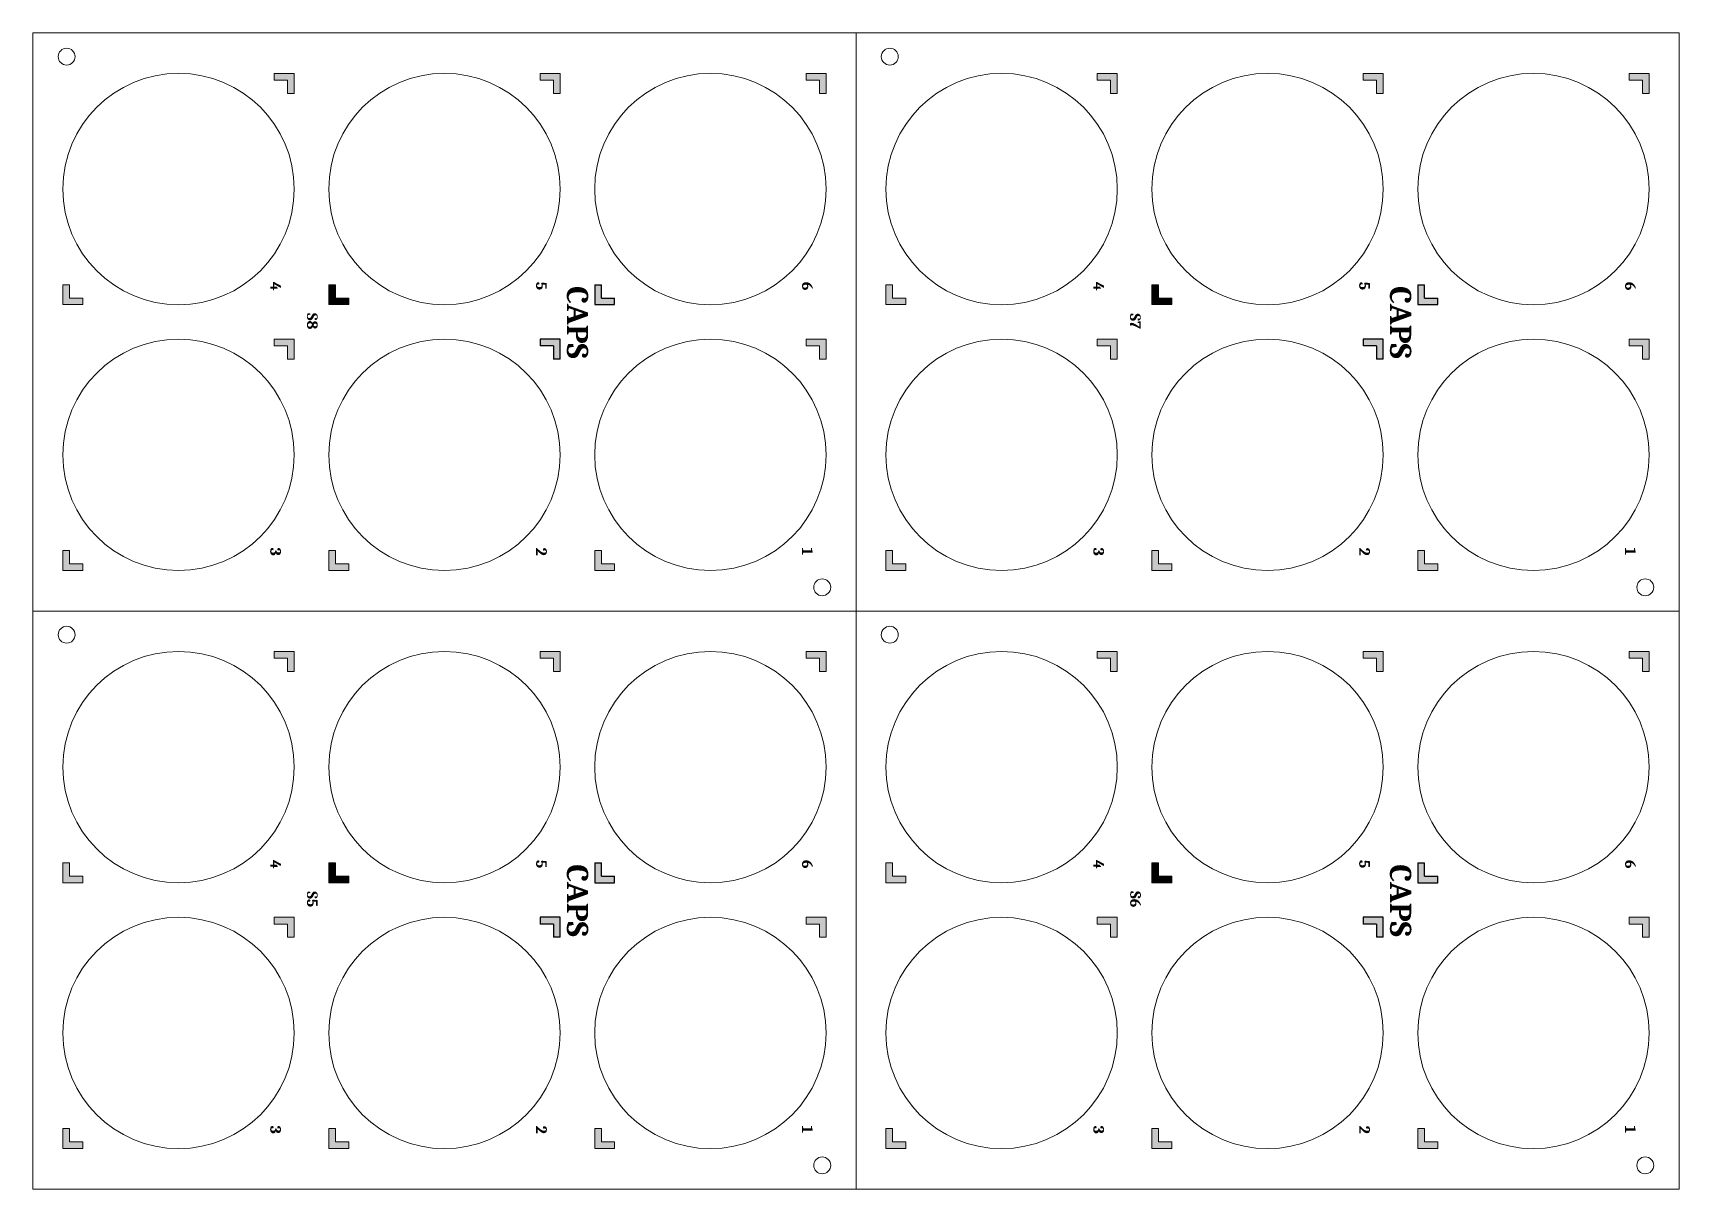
# Model space of a CAD drawing. Header units: centimetres. Extents: x -45.4 to 22.9, y -50.8 to 6.9.
# Drawn here: x -45.38 to -21.01, y -10.21 to 6.91 of the extents above; entities that cross this region are included whole.
import ezdxf

# ---------------------------------------------------------------- set-up
doc = ezdxf.new("R2010")
doc.units = ezdxf.units.CM
doc.header["$MEASUREMENT"] = 0
for name, color, linetype, lineweight in [('cuts', 6, 'Continuous', 0), ('final cut', 4, 'Continuous', 0), ('peghole_cut', 6, 'Continuous', 0), ('Raster Engraving - light', 1, 'Continuous', 13)]:
    doc.layers.add(name, color=color, linetype=linetype, lineweight=lineweight)
doc.layers.add('engrave', color=10, linetype='Continuous')

msp = doc.modelspace()

# ---------------------------------------------------------------- texts
at = {"layer": 'engrave', "attachment_point": 1, "rotation": 270}
for s, heights, insert, char_height in [('{\\fCambria Math|b1|i0|c0|p18;4}', [0], (-41.712, 3.227), 0.15748), ('{\\fCambria Math|b1|i0|c0|p18;5}', [0], (-37.775, 3.227), 0.15748), ('{\\fCambria Math|b1|i0|c0|p18;6}', [0], (-33.837, 3.227), 0.15748), ('{\\fCambria Math|b1|i0|c0|p18;4}', [0], (-29.525, 3.227), 0.15748), ('{\\fCambria Math|b1|i0|c0|p18;5}', [0], (-25.587, 3.227), 0.15748), ('{\\fCambria Math|b1|i0|c0|p18;6}', [0], (-21.65, 3.227), 0.15748), ('\\pxqc;{\\fCambria Math|b1|i0|c0|p18;CAPS}', [0.319], (-37.162, 2.821), 0.31496), ('\\pxqc;{\\fCambria Math|b1|i0|c0|p18;CAPS}', [0.319], (-24.974, 2.821), 0.31496), ('{\\fCambria Math|b1|i0|c0|p18;3}', [0], (-41.712, -0.711), 0.15748), ('{\\fCambria Math|b1|i0|c0|p18;2}', [0], (-37.775, -0.711), 0.15748), ('{\\fCambria Math|b1|i0|c0|p18;1}', [0], (-33.837, -0.711), 0.15748), ('{\\fCambria Math|b1|i0|c0|p18;3}', [0], (-29.525, -0.711), 0.15748), ('{\\fCambria Math|b1|i0|c0|p18;2}', [0], (-25.587, -0.711), 0.15748), ('{\\fCambria Math|b1|i0|c0|p18;1}', [0], (-21.65, -0.711), 0.15748), ('{\\fCambria Math|b1|i0|c0|p18;4}', [0], (-41.712, -5.336), 0.15748), ('{\\fCambria Math|b1|i0|c0|p18;5}', [0], (-37.775, -5.336), 0.15748), ('{\\fCambria Math|b1|i0|c0|p18;6}', [0], (-33.837, -5.336), 0.15748), ('{\\fCambria Math|b1|i0|c0|p18;4}', [0], (-29.525, -5.336), 0.15748), ('{\\fCambria Math|b1|i0|c0|p18;5}', [0], (-25.587, -5.336), 0.15748), ('{\\fCambria Math|b1|i0|c0|p18;6}', [0], (-21.65, -5.336), 0.15748), ('\\pxqc;{\\fCambria Math|b1|i0|c0|p18;CAPS}', [0.319], (-37.162, -5.742), 0.31496), ('\\pxqc;{\\fCambria Math|b1|i0|c0|p18;CAPS}', [0.319], (-24.974, -5.742), 0.31496), ('{\\fCambria Math|b1|i0|c0|p18;3}', [0], (-41.712, -9.273), 0.15748), ('{\\fCambria Math|b1|i0|c0|p18;2}', [0], (-37.775, -9.273), 0.15748), ('{\\fCambria Math|b1|i0|c0|p18;1}', [0], (-33.837, -9.273), 0.15748), ('{\\fCambria Math|b1|i0|c0|p18;3}', [0], (-29.525, -9.273), 0.15748), ('{\\fCambria Math|b1|i0|c0|p18;2}', [0], (-25.587, -9.273), 0.15748), ('{\\fCambria Math|b1|i0|c0|p18;1}', [0], (-21.65, -9.273), 0.15748)]:
    msp.add_mtext_dynamic_manual_height_columns(s, width=0.39077, gutter_width=0.394, heights=heights, dxfattribs=dict(at, insert=insert, char_height=char_height))
at = {"layer": 'Raster Engraving - light', "char_height": 0.15748, "attachment_point": 1, "rotation": 270}
for s, heights, insert in [('\\pxqc;{\\fCambria Math|b1|i0|c0|p18;S8}', [0], (-41.168, 2.839)), ('\\pxqc;{\\fCambria Math|b1|i0|c0|p18;S7}', [0], (-28.981, 2.839)), ('\\pxqc;{\\fCambria Math|b1|i0|c0|p18;S5}', [0], (-41.168, -5.723)), ('{\\fCambria Math|b1|i0|c0|p18;S6}', [0.253], (-28.978, -5.799))]:
    msp.add_mtext_dynamic_manual_height_columns(s, width=0.39077, gutter_width=0.394, heights=heights, dxfattribs=dict(at, insert=insert))

# ---------------------------------------------------------------- hatches: boundary and pattern name
at = {"layer": 'Raster Engraving - light'}
h = msp.add_hatch(color=256, dxfattribs=at)
h.dxf.hatch_style = 1
h.paths.add_polyline_path([(-33.64, 2.376), (-33.935, 2.376), (-33.935, 2.278), (-33.738, 2.278), (-33.738, 2.081), (-33.64, 2.081)])
h.paths.add_polyline_path([(-33.64, 6.314), (-33.935, 6.314), (-33.935, 6.215), (-33.738, 6.215), (-33.738, 6.018), (-33.64, 6.018)])
h.paths.add_polyline_path([(-37.577, 6.314), (-37.873, 6.314), (-37.873, 6.215), (-37.676, 6.215), (-37.676, 6.018), (-37.577, 6.018)])
h.paths.add_polyline_path([(-41.515, 6.314), (-41.81, 6.314), (-41.81, 6.215), (-41.613, 6.215), (-41.613, 6.018), (-41.515, 6.018)])
h = msp.add_hatch(color=256, dxfattribs=at)
h.dxf.hatch_style = 1
h.paths.add_polyline_path([(-21.452, 2.376), (-21.748, 2.376), (-21.748, 2.278), (-21.551, 2.278), (-21.551, 2.081), (-21.452, 2.081)])
h.paths.add_polyline_path([(-21.452, 6.314), (-21.748, 6.314), (-21.748, 6.215), (-21.551, 6.215), (-21.551, 6.018), (-21.452, 6.018)])
h.paths.add_polyline_path([(-25.39, 6.314), (-25.685, 6.314), (-25.685, 6.215), (-25.488, 6.215), (-25.488, 6.018), (-25.39, 6.018)])
h.paths.add_polyline_path([(-29.327, 6.314), (-29.623, 6.314), (-29.623, 6.215), (-29.426, 6.215), (-29.426, 6.018), (-29.327, 6.018)])
h = msp.add_hatch(color=256, dxfattribs=at)
h.dxf.hatch_style = 1
h.paths.add_polyline_path([(-44.645, 2.987), (-44.842, 2.987), (-44.842, 3.184), (-44.94, 3.184), (-44.94, 2.889), (-44.645, 2.889)])
h.paths.add_polyline_path([(-44.645, -0.951), (-44.842, -0.951), (-44.842, -0.754), (-44.94, -0.754), (-44.94, -1.049), (-44.645, -1.049)])
h.paths.add_polyline_path([(-41.515, 2.376), (-41.81, 2.376), (-41.81, 2.278), (-41.613, 2.278), (-41.613, 2.081), (-41.515, 2.081)])
h.paths.add_polyline_path([(-40.707, -0.951), (-40.904, -0.951), (-40.904, -0.754), (-41.002, -0.754), (-41.002, -1.049), (-40.707, -1.049)])
h.paths.add_polyline_path([(-36.77, -0.951), (-36.967, -0.951), (-36.967, -0.754), (-37.065, -0.754), (-37.065, -1.049), (-36.77, -1.049)])
h = msp.add_hatch(color=256, dxfattribs=at)
h.dxf.hatch_style = 1
h.paths.add_polyline_path([(-40.904, 3.184), (-41.002, 3.184), (-41.002, 2.889), (-40.707, 2.889), (-40.707, 2.987), (-40.904, 2.987)])
h = msp.add_hatch(color=256, dxfattribs=at)
h.dxf.hatch_style = 1
h.paths.add_polyline_path([(-36.77, 2.987), (-36.967, 2.987), (-36.967, 3.184), (-37.065, 3.184), (-37.065, 2.889), (-36.77, 2.889)])
h.paths.add_polyline_path([(-37.577, 2.376), (-37.873, 2.376), (-37.873, 2.278), (-37.676, 2.278), (-37.676, 2.081), (-37.577, 2.081)])
h = msp.add_hatch(color=256, dxfattribs=at)
h.dxf.hatch_style = 1
h.paths.add_polyline_path([(-32.457, 2.987), (-32.654, 2.987), (-32.654, 3.184), (-32.752, 3.184), (-32.752, 2.889), (-32.457, 2.889)])
h.paths.add_polyline_path([(-32.457, -0.951), (-32.654, -0.951), (-32.654, -0.754), (-32.752, -0.754), (-32.752, -1.049), (-32.457, -1.049)])
h.paths.add_polyline_path([(-29.327, 2.376), (-29.623, 2.376), (-29.623, 2.278), (-29.426, 2.278), (-29.426, 2.081), (-29.327, 2.081)])
h.paths.add_polyline_path([(-28.52, -0.951), (-28.717, -0.951), (-28.717, -0.754), (-28.815, -0.754), (-28.815, -1.049), (-28.52, -1.049)])
h.paths.add_polyline_path([(-24.582, -0.951), (-24.779, -0.951), (-24.779, -0.754), (-24.877, -0.754), (-24.877, -1.049), (-24.582, -1.049)])
h = msp.add_hatch(color=256, dxfattribs=at)
h.dxf.hatch_style = 1
h.paths.add_polyline_path([(-28.717, 3.184), (-28.815, 3.184), (-28.815, 2.889), (-28.52, 2.889), (-28.52, 2.987), (-28.717, 2.987)])
h = msp.add_hatch(color=256, dxfattribs=at)
h.dxf.hatch_style = 1
h.paths.add_polyline_path([(-24.582, 2.987), (-24.779, 2.987), (-24.779, 3.184), (-24.877, 3.184), (-24.877, 2.889), (-24.582, 2.889)])
h.paths.add_polyline_path([(-25.39, 2.376), (-25.685, 2.376), (-25.685, 2.278), (-25.488, 2.278), (-25.488, 2.081), (-25.39, 2.081)])
h = msp.add_hatch(color=256, dxfattribs=at)
h.dxf.hatch_style = 1
h.paths.add_polyline_path([(-33.64, -6.186), (-33.935, -6.186), (-33.935, -6.285), (-33.738, -6.285), (-33.738, -6.482), (-33.64, -6.482)])
h.paths.add_polyline_path([(-33.64, -2.249), (-33.935, -2.249), (-33.935, -2.347), (-33.738, -2.347), (-33.738, -2.544), (-33.64, -2.544)])
h.paths.add_polyline_path([(-37.577, -2.249), (-37.873, -2.249), (-37.873, -2.347), (-37.676, -2.347), (-37.676, -2.544), (-37.577, -2.544)])
h.paths.add_polyline_path([(-41.515, -2.249), (-41.81, -2.249), (-41.81, -2.347), (-41.613, -2.347), (-41.613, -2.544), (-41.515, -2.544)])
h = msp.add_hatch(color=256, dxfattribs=at)
h.dxf.hatch_style = 1
h.paths.add_polyline_path([(-21.452, -6.186), (-21.748, -6.186), (-21.748, -6.285), (-21.551, -6.285), (-21.551, -6.482), (-21.452, -6.482)])
h.paths.add_polyline_path([(-21.452, -2.249), (-21.748, -2.249), (-21.748, -2.347), (-21.551, -2.347), (-21.551, -2.544), (-21.452, -2.544)])
h.paths.add_polyline_path([(-25.39, -2.249), (-25.685, -2.249), (-25.685, -2.347), (-25.488, -2.347), (-25.488, -2.544), (-25.39, -2.544)])
h.paths.add_polyline_path([(-29.327, -2.249), (-29.623, -2.249), (-29.623, -2.347), (-29.426, -2.347), (-29.426, -2.544), (-29.327, -2.544)])
h = msp.add_hatch(color=256, dxfattribs=at)
h.dxf.hatch_style = 1
h.paths.add_polyline_path([(-44.645, -5.576), (-44.842, -5.576), (-44.842, -5.379), (-44.94, -5.379), (-44.94, -5.674), (-44.645, -5.674)])
h.paths.add_polyline_path([(-44.645, -9.513), (-44.842, -9.513), (-44.842, -9.316), (-44.94, -9.316), (-44.94, -9.611), (-44.645, -9.611)])
h.paths.add_polyline_path([(-41.515, -6.186), (-41.81, -6.186), (-41.81, -6.285), (-41.613, -6.285), (-41.613, -6.482), (-41.515, -6.482)])
h.paths.add_polyline_path([(-40.707, -9.513), (-40.904, -9.513), (-40.904, -9.316), (-41.002, -9.316), (-41.002, -9.611), (-40.707, -9.611)])
h.paths.add_polyline_path([(-36.77, -9.513), (-36.967, -9.513), (-36.967, -9.316), (-37.065, -9.316), (-37.065, -9.611), (-36.77, -9.611)])
h = msp.add_hatch(color=256, dxfattribs=at)
h.dxf.hatch_style = 1
h.paths.add_polyline_path([(-40.904, -5.379), (-41.002, -5.379), (-41.002, -5.674), (-40.707, -5.674), (-40.707, -5.576), (-40.904, -5.576)])
h = msp.add_hatch(color=256, dxfattribs=at)
h.dxf.hatch_style = 1
h.paths.add_polyline_path([(-36.77, -5.576), (-36.967, -5.576), (-36.967, -5.379), (-37.065, -5.379), (-37.065, -5.674), (-36.77, -5.674)])
h.paths.add_polyline_path([(-37.577, -6.186), (-37.873, -6.186), (-37.873, -6.285), (-37.676, -6.285), (-37.676, -6.482), (-37.577, -6.482)])
h = msp.add_hatch(color=256, dxfattribs=at)
h.dxf.hatch_style = 1
h.paths.add_polyline_path([(-32.457, -5.576), (-32.654, -5.576), (-32.654, -5.379), (-32.752, -5.379), (-32.752, -5.674), (-32.457, -5.674)])
h.paths.add_polyline_path([(-32.457, -9.513), (-32.654, -9.513), (-32.654, -9.316), (-32.752, -9.316), (-32.752, -9.611), (-32.457, -9.611)])
h.paths.add_polyline_path([(-29.327, -6.186), (-29.623, -6.186), (-29.623, -6.285), (-29.426, -6.285), (-29.426, -6.482), (-29.327, -6.482)])
h.paths.add_polyline_path([(-28.52, -9.513), (-28.717, -9.513), (-28.717, -9.316), (-28.815, -9.316), (-28.815, -9.611), (-28.52, -9.611)])
h.paths.add_polyline_path([(-24.582, -9.513), (-24.779, -9.513), (-24.779, -9.316), (-24.877, -9.316), (-24.877, -9.611), (-24.582, -9.611)])
h = msp.add_hatch(color=256, dxfattribs=at)
h.dxf.hatch_style = 1
h.paths.add_polyline_path([(-28.717, -5.379), (-28.815, -5.379), (-28.815, -5.674), (-28.52, -5.674), (-28.52, -5.576), (-28.717, -5.576)])
h = msp.add_hatch(color=256, dxfattribs=at)
h.dxf.hatch_style = 1
h.paths.add_polyline_path([(-24.582, -5.576), (-24.779, -5.576), (-24.779, -5.379), (-24.877, -5.379), (-24.877, -5.674), (-24.582, -5.674)])
h.paths.add_polyline_path([(-25.39, -6.186), (-25.685, -6.186), (-25.685, -6.285), (-25.488, -6.285), (-25.488, -6.482), (-25.39, -6.482)])

# ---------------------------------------------------------------- linework, layer by layer
at = {"layer": 'cuts'}
for centre in [(-43.227, 4.601), (-39.29, 4.601), (-35.352, 4.601), (-31.04, 4.601), (-27.102, 4.601), (-23.165, 4.601), (-43.227, 0.664), (-39.29, 0.664), (-35.352, 0.664), (-31.04, 0.664), (-27.102, 0.664), (-23.165, 0.664), (-43.227, -3.961), (-39.29, -3.961), (-35.352, -3.961), (-31.04, -3.961), (-27.102, -3.961), (-23.165, -3.961), (-43.227, -7.899), (-39.29, -7.899), (-35.352, -7.899), (-31.04, -7.899), (-27.102, -7.899), (-23.165, -7.899)]:
    msp.add_circle(centre, 1.713, dxfattribs=at)
at = {"layer": 'engrave'}
for p, q in [((-37.065, 3.184), (-36.967, 3.184)), ((-37.065, 3.184), (-37.065, 2.889)), ((-36.967, 2.987), (-36.967, 3.184)), ((-24.877, 3.184), (-24.779, 3.184)), ((-24.877, 3.184), (-24.877, 2.889)), ((-24.779, 2.987), (-24.779, 3.184)), ((-36.967, 2.987), (-36.77, 2.987)), ((-36.77, 2.889), (-36.77, 2.987)), ((-24.779, 2.987), (-24.582, 2.987)), ((-24.582, 2.889), (-24.582, 2.987)), ((-37.065, 2.889), (-36.77, 2.889)), ((-24.877, 2.889), (-24.582, 2.889)), ((-37.873, 2.376), (-37.873, 2.278)), ((-37.577, 2.376), (-37.873, 2.376)), ((-37.676, 2.278), (-37.873, 2.278)), ((-37.676, 2.278), (-37.676, 2.081)), ((-37.577, 2.081), (-37.577, 2.376)), ((-25.685, 2.376), (-25.685, 2.278)), ((-25.39, 2.376), (-25.685, 2.376)), ((-25.488, 2.278), (-25.685, 2.278)), ((-25.488, 2.278), (-25.488, 2.081)), ((-25.39, 2.081), (-25.39, 2.376)), ((-37.577, 2.081), (-37.676, 2.081)), ((-25.39, 2.081), (-25.488, 2.081)), ((-37.065, -5.379), (-36.967, -5.379)), ((-37.065, -5.379), (-37.065, -5.674)), ((-36.967, -5.576), (-36.967, -5.379)), ((-36.967, -5.576), (-36.77, -5.576)), ((-36.77, -5.674), (-36.77, -5.576)), ((-24.877, -5.379), (-24.779, -5.379)), ((-24.877, -5.379), (-24.877, -5.674)), ((-24.779, -5.576), (-24.779, -5.379)), ((-24.779, -5.576), (-24.582, -5.576)), ((-24.582, -5.674), (-24.582, -5.576)), ((-37.065, -5.674), (-36.77, -5.674)), ((-24.877, -5.674), (-24.582, -5.674)), ((-37.873, -6.186), (-37.873, -6.285)), ((-37.577, -6.186), (-37.873, -6.186)), ((-37.676, -6.285), (-37.873, -6.285)), ((-37.676, -6.285), (-37.676, -6.482)), ((-37.577, -6.482), (-37.577, -6.186)), ((-25.685, -6.186), (-25.685, -6.285)), ((-25.39, -6.186), (-25.685, -6.186)), ((-25.488, -6.285), (-25.685, -6.285)), ((-25.488, -6.285), (-25.488, -6.482)), ((-25.39, -6.482), (-25.39, -6.186)), ((-37.577, -6.482), (-37.676, -6.482)), ((-25.39, -6.482), (-25.488, -6.482))]:
    msp.add_line(p, q, dxfattribs=at)
at = {"layer": 'final cut'}
for p, q in [((-45.384, 6.914), (-45.384, -10.211)), ((-45.384, 6.914), (-21.009, 6.914)), ((-33.196, 6.914), (-33.196, -10.211)), ((-21.009, 6.914), (-21.009, -10.211)), ((-45.384, -1.649), (-21.009, -1.649)), ((-45.384, -10.211), (-21.009, -10.211))]:
    msp.add_line(p, q, dxfattribs=at)
at = {"layer": 'peghole_cut'}
for centre in [(-44.884, 6.562), (-32.696, 6.562), (-33.696, -1.298), (-21.509, -1.298), (-44.884, -2), (-32.696, -2), (-33.696, -9.86), (-21.509, -9.86)]:
    msp.add_circle(centre, 0.125, dxfattribs=at)
at = {"layer": 'Raster Engraving - light'}
for p, q in [((-41.81, 6.314), (-41.81, 6.215)), ((-41.515, 6.314), (-41.81, 6.314)), ((-41.613, 6.215), (-41.81, 6.215)), ((-41.613, 6.215), (-41.613, 6.018)), ((-41.515, 6.018), (-41.515, 6.314)), ((-37.873, 6.314), (-37.873, 6.215)), ((-37.577, 6.314), (-37.873, 6.314)), ((-37.676, 6.215), (-37.873, 6.215)), ((-37.676, 6.215), (-37.676, 6.018)), ((-37.577, 6.018), (-37.577, 6.314)), ((-33.935, 6.314), (-33.935, 6.215)), ((-33.64, 6.314), (-33.935, 6.314)), ((-33.738, 6.215), (-33.935, 6.215)), ((-33.738, 6.215), (-33.738, 6.018)), ((-33.64, 6.018), (-33.64, 6.314)), ((-29.623, 6.314), (-29.623, 6.215)), ((-29.327, 6.314), (-29.623, 6.314)), ((-29.426, 6.215), (-29.623, 6.215)), ((-29.426, 6.215), (-29.426, 6.018)), ((-29.327, 6.018), (-29.327, 6.314)), ((-25.685, 6.314), (-25.685, 6.215)), ((-25.39, 6.314), (-25.685, 6.314)), ((-25.488, 6.215), (-25.685, 6.215)), ((-25.488, 6.215), (-25.488, 6.018)), ((-25.39, 6.018), (-25.39, 6.314)), ((-21.748, 6.314), (-21.748, 6.215)), ((-21.452, 6.314), (-21.748, 6.314)), ((-21.551, 6.215), (-21.748, 6.215)), ((-21.551, 6.215), (-21.551, 6.018)), ((-21.452, 6.018), (-21.452, 6.314)), ((-41.515, 6.018), (-41.613, 6.018)), ((-37.577, 6.018), (-37.676, 6.018)), ((-33.64, 6.018), (-33.738, 6.018)), ((-29.327, 6.018), (-29.426, 6.018)), ((-25.39, 6.018), (-25.488, 6.018)), ((-21.452, 6.018), (-21.551, 6.018)), ((-44.94, 3.184), (-44.842, 3.184)), ((-44.94, 3.184), (-44.94, 2.889)), ((-44.842, 2.987), (-44.842, 3.184)), ((-41.002, 3.184), (-40.904, 3.184)), ((-41.002, 3.184), (-41.002, 2.889)), ((-40.904, 2.987), (-40.904, 3.184)), ((-32.752, 3.184), (-32.654, 3.184)), ((-32.752, 3.184), (-32.752, 2.889)), ((-32.654, 2.987), (-32.654, 3.184)), ((-28.815, 3.184), (-28.717, 3.184)), ((-28.815, 3.184), (-28.815, 2.889)), ((-28.717, 2.987), (-28.717, 3.184)), ((-44.842, 2.987), (-44.645, 2.987)), ((-44.645, 2.889), (-44.645, 2.987)), ((-40.904, 2.987), (-40.707, 2.987)), ((-40.707, 2.889), (-40.707, 2.987)), ((-32.654, 2.987), (-32.457, 2.987)), ((-32.457, 2.889), (-32.457, 2.987)), ((-28.717, 2.987), (-28.52, 2.987)), ((-28.52, 2.889), (-28.52, 2.987)), ((-44.94, 2.889), (-44.645, 2.889)), ((-41.002, 2.889), (-40.707, 2.889)), ((-32.752, 2.889), (-32.457, 2.889)), ((-28.815, 2.889), (-28.52, 2.889)), ((-41.81, 2.376), (-41.81, 2.278)), ((-41.515, 2.376), (-41.81, 2.376)), ((-41.613, 2.278), (-41.81, 2.278)), ((-41.613, 2.278), (-41.613, 2.081)), ((-41.515, 2.081), (-41.515, 2.376)), ((-33.935, 2.376), (-33.935, 2.278)), ((-33.64, 2.376), (-33.935, 2.376)), ((-33.738, 2.278), (-33.935, 2.278)), ((-33.738, 2.278), (-33.738, 2.081)), ((-33.64, 2.081), (-33.64, 2.376)), ((-29.623, 2.376), (-29.623, 2.278)), ((-29.327, 2.376), (-29.623, 2.376)), ((-29.426, 2.278), (-29.623, 2.278)), ((-29.426, 2.278), (-29.426, 2.081)), ((-29.327, 2.081), (-29.327, 2.376)), ((-21.748, 2.376), (-21.748, 2.278)), ((-21.452, 2.376), (-21.748, 2.376)), ((-21.551, 2.278), (-21.748, 2.278)), ((-21.551, 2.278), (-21.551, 2.081)), ((-21.452, 2.081), (-21.452, 2.376)), ((-41.515, 2.081), (-41.613, 2.081)), ((-33.64, 2.081), (-33.738, 2.081)), ((-29.327, 2.081), (-29.426, 2.081)), ((-21.452, 2.081), (-21.551, 2.081)), ((-44.94, -0.754), (-44.842, -0.754)), ((-44.94, -0.754), (-44.94, -1.049)), ((-44.842, -0.951), (-44.842, -0.754)), ((-44.842, -0.951), (-44.645, -0.951)), ((-44.645, -1.049), (-44.645, -0.951)), ((-41.002, -0.754), (-40.904, -0.754)), ((-41.002, -0.754), (-41.002, -1.049)), ((-40.904, -0.951), (-40.904, -0.754)), ((-40.904, -0.951), (-40.707, -0.951)), ((-40.707, -1.049), (-40.707, -0.951)), ((-37.065, -0.754), (-36.967, -0.754)), ((-37.065, -0.754), (-37.065, -1.049)), ((-36.967, -0.951), (-36.967, -0.754)), ((-36.967, -0.951), (-36.77, -0.951)), ((-36.77, -1.049), (-36.77, -0.951)), ((-32.752, -0.754), (-32.654, -0.754)), ((-32.752, -0.754), (-32.752, -1.049)), ((-32.654, -0.951), (-32.654, -0.754)), ((-32.654, -0.951), (-32.457, -0.951)), ((-32.457, -1.049), (-32.457, -0.951)), ((-28.815, -0.754), (-28.717, -0.754)), ((-28.815, -0.754), (-28.815, -1.049)), ((-28.717, -0.951), (-28.717, -0.754)), ((-28.717, -0.951), (-28.52, -0.951)), ((-28.52, -1.049), (-28.52, -0.951)), ((-24.877, -0.754), (-24.779, -0.754)), ((-24.877, -0.754), (-24.877, -1.049)), ((-24.779, -0.951), (-24.779, -0.754)), ((-24.779, -0.951), (-24.582, -0.951)), ((-24.582, -1.049), (-24.582, -0.951)), ((-44.94, -1.049), (-44.645, -1.049)), ((-41.002, -1.049), (-40.707, -1.049)), ((-37.065, -1.049), (-36.77, -1.049)), ((-32.752, -1.049), (-32.457, -1.049)), ((-28.815, -1.049), (-28.52, -1.049)), ((-24.877, -1.049), (-24.582, -1.049)), ((-41.81, -2.249), (-41.81, -2.347)), ((-41.515, -2.249), (-41.81, -2.249)), ((-41.613, -2.347), (-41.81, -2.347)), ((-41.613, -2.347), (-41.613, -2.544)), ((-41.515, -2.544), (-41.515, -2.249)), ((-37.873, -2.249), (-37.873, -2.347)), ((-37.577, -2.249), (-37.873, -2.249)), ((-37.676, -2.347), (-37.873, -2.347)), ((-37.676, -2.347), (-37.676, -2.544)), ((-37.577, -2.544), (-37.577, -2.249)), ((-33.935, -2.249), (-33.935, -2.347)), ((-33.64, -2.249), (-33.935, -2.249)), ((-33.738, -2.347), (-33.935, -2.347)), ((-33.738, -2.347), (-33.738, -2.544)), ((-33.64, -2.544), (-33.64, -2.249)), ((-29.623, -2.249), (-29.623, -2.347)), ((-29.327, -2.249), (-29.623, -2.249)), ((-29.426, -2.347), (-29.623, -2.347)), ((-29.426, -2.347), (-29.426, -2.544)), ((-29.327, -2.544), (-29.327, -2.249)), ((-25.685, -2.249), (-25.685, -2.347)), ((-25.39, -2.249), (-25.685, -2.249)), ((-25.488, -2.347), (-25.685, -2.347)), ((-25.488, -2.347), (-25.488, -2.544)), ((-25.39, -2.544), (-25.39, -2.249)), ((-21.748, -2.249), (-21.748, -2.347)), ((-21.452, -2.249), (-21.748, -2.249)), ((-21.551, -2.347), (-21.748, -2.347)), ((-21.551, -2.347), (-21.551, -2.544)), ((-21.452, -2.544), (-21.452, -2.249)), ((-41.515, -2.544), (-41.613, -2.544)), ((-37.577, -2.544), (-37.676, -2.544)), ((-33.64, -2.544), (-33.738, -2.544)), ((-29.327, -2.544), (-29.426, -2.544)), ((-25.39, -2.544), (-25.488, -2.544)), ((-21.452, -2.544), (-21.551, -2.544)), ((-44.94, -5.379), (-44.842, -5.379)), ((-44.94, -5.379), (-44.94, -5.674)), ((-44.842, -5.576), (-44.842, -5.379)), ((-44.842, -5.576), (-44.645, -5.576)), ((-44.645, -5.674), (-44.645, -5.576)), ((-41.002, -5.379), (-40.904, -5.379)), ((-41.002, -5.379), (-41.002, -5.674)), ((-40.904, -5.576), (-40.904, -5.379)), ((-40.904, -5.576), (-40.707, -5.576)), ((-40.707, -5.674), (-40.707, -5.576)), ((-32.752, -5.379), (-32.654, -5.379)), ((-32.752, -5.379), (-32.752, -5.674)), ((-32.654, -5.576), (-32.654, -5.379)), ((-32.654, -5.576), (-32.457, -5.576)), ((-32.457, -5.674), (-32.457, -5.576)), ((-28.815, -5.379), (-28.717, -5.379)), ((-28.815, -5.379), (-28.815, -5.674)), ((-28.717, -5.576), (-28.717, -5.379)), ((-28.717, -5.576), (-28.52, -5.576)), ((-28.52, -5.674), (-28.52, -5.576)), ((-44.94, -5.674), (-44.645, -5.674)), ((-41.002, -5.674), (-40.707, -5.674)), ((-32.752, -5.674), (-32.457, -5.674)), ((-28.815, -5.674), (-28.52, -5.674)), ((-41.81, -6.186), (-41.81, -6.285)), ((-41.515, -6.186), (-41.81, -6.186)), ((-41.613, -6.285), (-41.81, -6.285)), ((-41.613, -6.285), (-41.613, -6.482)), ((-41.515, -6.482), (-41.515, -6.186)), ((-33.935, -6.186), (-33.935, -6.285)), ((-33.64, -6.186), (-33.935, -6.186)), ((-33.738, -6.285), (-33.935, -6.285)), ((-33.738, -6.285), (-33.738, -6.482)), ((-33.64, -6.482), (-33.64, -6.186)), ((-29.623, -6.186), (-29.623, -6.285)), ((-29.327, -6.186), (-29.623, -6.186)), ((-29.426, -6.285), (-29.623, -6.285)), ((-29.426, -6.285), (-29.426, -6.482)), ((-29.327, -6.482), (-29.327, -6.186)), ((-21.748, -6.186), (-21.748, -6.285)), ((-21.452, -6.186), (-21.748, -6.186)), ((-21.551, -6.285), (-21.748, -6.285)), ((-21.551, -6.285), (-21.551, -6.482)), ((-21.452, -6.482), (-21.452, -6.186)), ((-41.515, -6.482), (-41.613, -6.482)), ((-33.64, -6.482), (-33.738, -6.482)), ((-29.327, -6.482), (-29.426, -6.482)), ((-21.452, -6.482), (-21.551, -6.482)), ((-44.94, -9.316), (-44.842, -9.316)), ((-44.94, -9.316), (-44.94, -9.611)), ((-44.842, -9.513), (-44.842, -9.316)), ((-41.002, -9.316), (-40.904, -9.316)), ((-41.002, -9.316), (-41.002, -9.611)), ((-40.904, -9.513), (-40.904, -9.316)), ((-37.065, -9.316), (-36.967, -9.316)), ((-37.065, -9.316), (-37.065, -9.611)), ((-36.967, -9.513), (-36.967, -9.316)), ((-32.752, -9.316), (-32.654, -9.316)), ((-32.752, -9.316), (-32.752, -9.611)), ((-32.654, -9.513), (-32.654, -9.316)), ((-28.815, -9.316), (-28.717, -9.316)), ((-28.815, -9.316), (-28.815, -9.611)), ((-28.717, -9.513), (-28.717, -9.316)), ((-24.877, -9.316), (-24.779, -9.316)), ((-24.877, -9.316), (-24.877, -9.611)), ((-24.779, -9.513), (-24.779, -9.316)), ((-44.94, -9.611), (-44.645, -9.611)), ((-44.842, -9.513), (-44.645, -9.513)), ((-44.645, -9.611), (-44.645, -9.513)), ((-41.002, -9.611), (-40.707, -9.611)), ((-40.904, -9.513), (-40.707, -9.513)), ((-40.707, -9.611), (-40.707, -9.513)), ((-37.065, -9.611), (-36.77, -9.611)), ((-36.967, -9.513), (-36.77, -9.513)), ((-36.77, -9.611), (-36.77, -9.513)), ((-32.752, -9.611), (-32.457, -9.611)), ((-32.654, -9.513), (-32.457, -9.513)), ((-32.457, -9.611), (-32.457, -9.513)), ((-28.815, -9.611), (-28.52, -9.611)), ((-28.717, -9.513), (-28.52, -9.513)), ((-28.52, -9.611), (-28.52, -9.513)), ((-24.877, -9.611), (-24.582, -9.611)), ((-24.779, -9.513), (-24.582, -9.513)), ((-24.582, -9.611), (-24.582, -9.513))]:
    msp.add_line(p, q, dxfattribs=at)

msp.set_redraw_order([(e.dxf.handle, doc.entitydb.next_handle()) for e in msp.query("TEXT MTEXT ATTDEF DIMENSION ARC_DIMENSION")])  # texts and dimensions are drawn at this point

doc.saveas('drawing.dxf')
